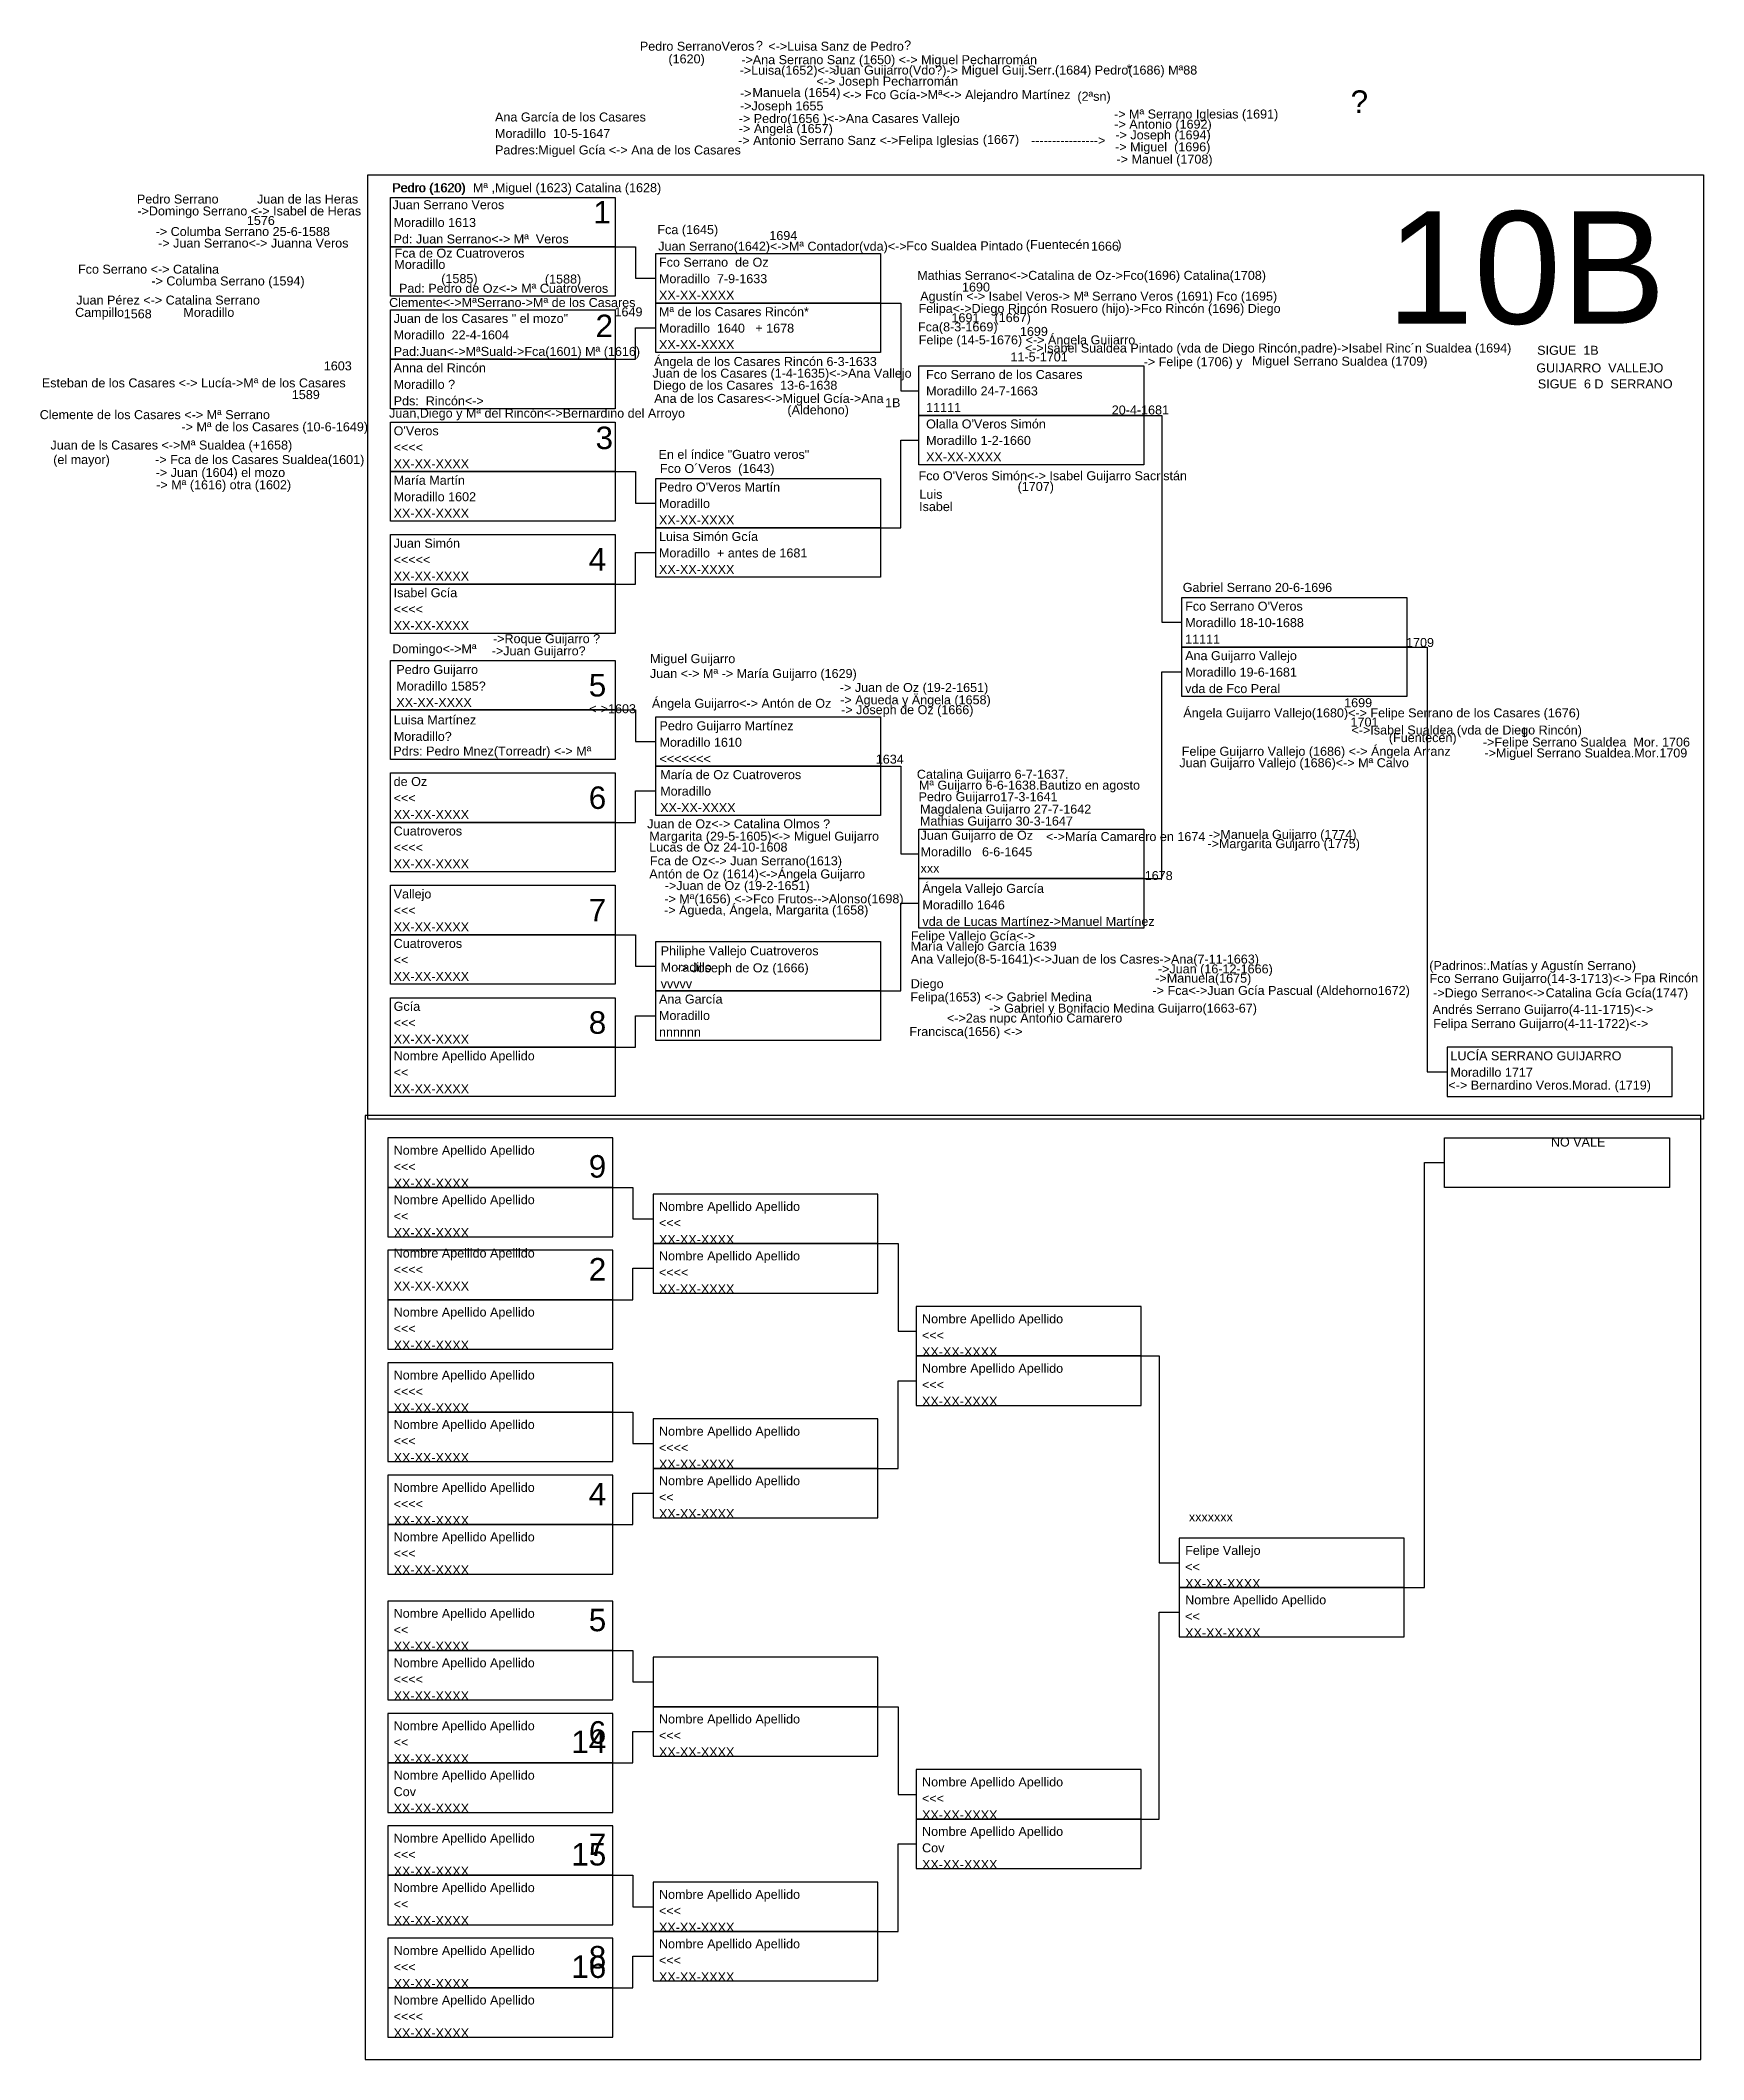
# Model space of a CAD drawing. Header units: millimetres. Extents: x -16844 to 23151, y -8543 to 4892.
# Drawn here: x -4019 to -3649.1, y -999.2 to -550.1 of the extents above; entities that cross this region are included whole.
import ezdxf
from ezdxf.enums import TextEntityAlignment as Align

# ---------------------------------------------------------------- set-up
doc = ezdxf.new("R2010")
doc.units = ezdxf.units.MM
doc.layers.add('Guijarro', color=90, linetype='Continuous')
doc.styles.add('Arial', font='arial.ttf', dxfattribs={"height": 0.01})

msp = doc.modelspace()

# ---------------------------------------------------------------- texts
at = {"style": 'Arial'}
for s, p in [('?', (-3723.72, -566.2)), ('1', (-3892.1, -590.79)), ('2', (-3891.62, -616.08)), ('3', (-3891.62, -640.98)), ('4', (-3893.13, -668.01)), ('5', (-3893.13, -696.01)), ('6', (-3893.13, -721.01)), ('7', (-3893.13, -746.01)), ('8', (-3893.13, -771.01)), ('9', (-3893.13, -803.01)), ('2', (-3893.13, -825.9)), ('4', (-3893.13, -875.9)), ('5', (-3893.13, -903.9)), ('6', (-3893.13, -928.9)), ('14', (-3893.13, -931.01)), ('15', (-3893.13, -956.01)), ('7', (-3893.13, -953.9)), ('8', (-3893.13, -978.9)), ('16', (-3893.13, -981.01))]:
    msp.add_text(s, height=5, dxfattribs=at).set_placement(p, align=Align.RIGHT)
at = {"layer": 'Guijarro', "style": 'Arial'}
msp.add_text('10B', height=25, dxfattribs=at).set_placement((-3657.51, -613.1), align=Align.RIGHT)

# ---------------------------------------------------------------- blocks, each defined once
blk = doc.blocks.new('Hoja superior')
for points in [[(0, 210), (297, 210), (297, 0), (0, 0)], [(5, 205), (55, 205), (55, 194), (5, 194)], [(5, 194), (55, 194), (55, 183), (5, 183)], [(64, 192.5), (114, 192.5), (114, 181.5), (64, 181.5)], [(5, 180), (55, 180), (55, 169), (5, 169)], [(64, 181.5), (114, 181.5), (114, 170.5), (64, 170.5)], [(5, 169), (55, 169), (55, 158), (5, 158)], [(122.5, 167.5), (172.5, 167.5), (172.5, 156.5), (122.5, 156.5)], [(5, 155), (55, 155), (55, 144), (5, 144)], [(122.5, 156.5), (172.5, 156.5), (172.5, 145.5), (122.5, 145.5)], [(5, 144), (55, 144), (55, 133), (5, 133)], [(64, 142.5), (114, 142.5), (114, 131.5), (64, 131.5)], [(64, 131.5), (114, 131.5), (114, 120.5), (64, 120.5)], [(5, 130), (55, 130), (55, 119), (5, 119)], [(5, 119), (55, 119), (55, 108), (5, 108)], [(181, 116), (231, 116), (231, 105), (181, 105)], [(181, 105), (231, 105), (231, 94), (181, 94)], [(5, 102), (55, 102), (55, 91), (5, 91)], [(5, 91), (55, 91), (55, 80), (5, 80)], [(64, 89.5), (114, 89.5), (114, 78.5), (64, 78.5)], [(5, 77), (55, 77), (55, 66), (5, 66)], [(64, 78.5), (114, 78.5), (114, 67.5), (64, 67.5)], [(5, 66), (55, 66), (55, 55), (5, 55)], [(122.5, 64.5), (172.5, 64.5), (172.5, 53.5), (122.5, 53.5)], [(5, 52), (55, 52), (55, 41), (5, 41)], [(122.5, 53.5), (172.5, 53.5), (172.5, 42.5), (122.5, 42.5)], [(5, 41), (55, 41), (55, 30), (5, 30)], [(64, 39.5), (114, 39.5), (114, 28.5), (64, 28.5)], [(5, 27), (55, 27), (55, 16), (5, 16)], [(64, 28.5), (114, 28.5), (114, 17.5), (64, 17.5)], [(5, 16), (55, 16), (55, 5), (5, 5)], [(240, 5), (290, 5), (290, 16), (240, 16)]]:
    blk.add_lwpolyline(points, close=True)
for points in [[(55, 194), (59.5, 194), (59.5, 187), (64, 187)], [(114, 181.5), (118.5, 181.5), (118.5, 162), (122.5, 162)], [(55, 169), (59.5, 169), (59.5, 176), (64, 176)], [(172.5, 156.5), (176.5, 156.5), (176.5, 110.5), (181, 110.5)], [(114, 131.5), (118.5, 131.5), (118.5, 151), (122.5, 151)], [(55, 144), (59.5, 144), (59.5, 137), (64, 137)], [(55, 119), (59.5, 119), (59.5, 126), (64, 126)], [(231, 105), (235.5, 105), (235.5, 10.5), (240, 10.5)], [(172.5, 53.5), (176.5, 53.5), (176.5, 99.5), (181, 99.5)], [(55, 91), (59.5, 91), (59.5, 84), (64, 84)], [(114, 78.5), (118.5, 78.5), (118.5, 59), (122.5, 59)], [(55, 66), (59.5, 66), (59.5, 73), (64, 73)], [(114, 28.5), (118.5, 28.5), (118.5, 48), (122.5, 48)], [(55, 41), (59.5, 41), (59.5, 34), (64, 34)], [(55, 16), (59.5, 16), (59.5, 23), (64, 23)]]:
    blk.add_lwpolyline(points)
blk = doc.blocks.new('Hoja inferior')
for points in [[(0, -210), (297, -210), (297, 0), (0, 0)], [(5, -16), (55, -16), (55, -5), (5, -5)], [(240, -5), (290, -5), (290, -16), (240, -16)], [(5, -27), (55, -27), (55, -16), (5, -16)], [(64, -28.5), (114, -28.5), (114, -17.5), (64, -17.5)], [(5, -41), (55, -41), (55, -30), (5, -30)], [(64, -39.5), (114, -39.5), (114, -28.5), (64, -28.5)], [(5, -52), (55, -52), (55, -41), (5, -41)], [(122.5, -53.5), (172.5, -53.5), (172.5, -42.5), (122.5, -42.5)], [(122.5, -64.5), (172.5, -64.5), (172.5, -53.5), (122.5, -53.5)], [(5, -66), (55, -66), (55, -55), (5, -55)], [(5, -77), (55, -77), (55, -66), (5, -66)], [(64, -78.5), (114, -78.5), (114, -67.5), (64, -67.5)], [(5, -91), (55, -91), (55, -80), (5, -80)], [(64, -89.5), (114, -89.5), (114, -78.5), (64, -78.5)], [(5, -102), (55, -102), (55, -91), (5, -91)], [(181, -105), (231, -105), (231, -94), (181, -94)], [(181, -116), (231, -116), (231, -105), (181, -105)], [(5, -119), (55, -119), (55, -108), (5, -108)], [(5, -130), (55, -130), (55, -119), (5, -119)], [(64, -131.5), (114, -131.5), (114, -120.5), (64, -120.5)], [(5, -144), (55, -144), (55, -133), (5, -133)], [(64, -142.5), (114, -142.5), (114, -131.5), (64, -131.5)], [(5, -155), (55, -155), (55, -144), (5, -144)], [(122.5, -156.5), (172.5, -156.5), (172.5, -145.5), (122.5, -145.5)], [(122.5, -167.5), (172.5, -167.5), (172.5, -156.5), (122.5, -156.5)], [(5, -169), (55, -169), (55, -158), (5, -158)], [(5, -180), (55, -180), (55, -169), (5, -169)], [(64, -181.5), (114, -181.5), (114, -170.5), (64, -170.5)], [(5, -194), (55, -194), (55, -183), (5, -183)], [(64, -192.5), (114, -192.5), (114, -181.5), (64, -181.5)], [(5, -205), (55, -205), (55, -194), (5, -194)]]:
    blk.add_lwpolyline(points, close=True)
for points in [[(231, -105), (235.5, -105), (235.5, -10.5), (240, -10.5)], [(55, -16), (59.5, -16), (59.5, -23), (64, -23)], [(114, -28.5), (118.5, -28.5), (118.5, -48), (122.5, -48)], [(55, -41), (59.5, -41), (59.5, -34), (64, -34)], [(172.5, -53.5), (176.5, -53.5), (176.5, -99.5), (181, -99.5)], [(114, -78.5), (118.5, -78.5), (118.5, -59), (122.5, -59)], [(55, -66), (59.5, -66), (59.5, -73), (64, -73)], [(55, -91), (59.5, -91), (59.5, -84), (64, -84)], [(172.5, -156.5), (176.5, -156.5), (176.5, -110.5), (181, -110.5)], [(55, -119), (59.5, -119), (59.5, -126), (64, -126)], [(114, -131.5), (118.5, -131.5), (118.5, -151), (122.5, -151)], [(55, -144), (59.5, -144), (59.5, -137), (64, -137)], [(114, -181.5), (118.5, -181.5), (118.5, -162), (122.5, -162)], [(55, -169), (59.5, -169), (59.5, -176), (64, -176)], [(55, -194), (59.5, -194), (59.5, -187), (64, -187)]]:
    blk.add_lwpolyline(points)
blk = doc.blocks.new('Casilla')
at = {"style": 'Arial'}
for tag, p in [('NOMBRE', (0.88, 8.08)), ('LUGAR_NACIMIENTO', (0.88, 4.42)), ('FECHA', (0.88, 0.75))]:
    blk.add_attdef(tag, p, '', height=2, dxfattribs=at)
blk = doc.blocks.new('Hermanos')
at = {"style": 'Arial'}
blk.add_attdef('NOMBRE', (0, 0), '', height=2, dxfattribs=at)

# ---------------------------------------------------------------- block references
ref = msp.add_blockref('Hermanos', (-3887.21, -552.38))
ref.add_attrib('NOMBRE', '  Pedro SerranoVeros    <->Luisa Sanz de Pedro', (-3887.21, -552.38), dxfattribs={"color": 2, "height": 2, "style": 'Arial'})
ref = msp.add_blockref('Casilla', (-3860.74, -552.94))
ref.add_attrib('FECHA', '?', (-3859.86, -552.19), dxfattribs={"color": 1, "height": 2, "style": 'Arial'})
ref = msp.add_blockref('Casilla', (-3827.76, -552.86))
ref.add_attrib('FECHA', '?', (-3826.89, -552.11), dxfattribs={"color": 1, "height": 2, "style": 'Arial'})
ref = msp.add_blockref('Casilla', (-3880.18, -555.94))
ref.add_attrib('FECHA', '(1620)', (-3879.3, -555.19), dxfattribs={"color": 2, "height": 2, "style": 'Arial'})
ref = msp.add_blockref('Casilla', (-3864.35, -558.47))
ref.add_attrib('FECHA', '->Luisa(1652)<->', (-3863.47, -557.72), dxfattribs={"height": 2, "style": 'Arial'})
ref = msp.add_blockref('Casilla', (-3863.97, -556.12))
ref.add_attrib('FECHA', '->Ana Serrano Sanz (1650) <-> Miguel Pecharromán', (-3863.1, -555.37), dxfattribs={"color": 1, "height": 2, "style": 'Arial'})
ref = msp.add_blockref('Casilla', (-3843.52, -558.43))
ref.add_attrib('FECHA', 'Juan Guijarro(Vdo?)-> Miguel Guij.Serr.(1684) Pedro(1686) Mª88', (-3842.64, -557.68), dxfattribs={"color": 3, "height": 2, "style": 'Arial'})
ref = msp.add_blockref('Hermanos', (-3777.41, -557.4))
ref.add_attrib('NOMBRE', '*', (-3777.41, -557.4), dxfattribs={"color": 3, "height": 2, "style": 'Arial'})
ref = msp.add_blockref('Casilla', (-3864.26, -563.59))
ref.add_attrib('FECHA', '->', (-3863.38, -562.84), dxfattribs={"height": 2, "style": 'Arial'})
ref = msp.add_blockref('Casilla', (-3861.5, -563.42))
ref.add_attrib('FECHA', 'Manuela (1654)', (-3860.62, -562.67), dxfattribs={"height": 2, "style": 'Arial'})
ref = msp.add_blockref('Hermanos', (-3846.39, -560.15))
ref.add_attrib('NOMBRE', '<-> Joseph Pecharromán', (-3846.39, -560.15), dxfattribs={"color": 0, "height": 2, "style": 'Arial'})
ref = msp.add_blockref('Casilla', (-3841.4, -563.9))
ref.add_attrib('FECHA', '<-> Fco Gcía->Mª<-> Alejandro Martínez', (-3840.53, -563.15), dxfattribs={"height": 2, "style": 'Arial'})
ref = msp.add_blockref('Casilla', (-3864.26, -566.4))
ref.add_attrib('FECHA', '->Joseph 1655', (-3863.39, -565.65), dxfattribs={"height": 2, "style": 'Arial'})
ref = msp.add_blockref('Hermanos', (-3788.36, -563.52))
ref.add_attrib('NOMBRE', '(2ªsn)', (-3788.36, -563.52), dxfattribs={"color": 254, "height": 2, "style": 'Arial'})
ref = msp.add_blockref('Casilla', (-3781.09, -568.21))
ref.add_attrib('FECHA', '-> Mª Serrano Iglesias (1691)', (-3780.21, -567.46), dxfattribs={"height": 2, "style": 'Arial'})
for name, p, values in [('Casilla', (-3918.74, -576.2), {'NOMBRE': 'Ana García de los Casares', 'LUGAR_NACIMIENTO': 'Moradillo  10-5-1647', 'FECHA': 'Padres:Miguel Gcía <-> Ana de los Casares'}), ('Hermanos', (-3779.66, -577.5), {'NOMBRE': '-> Manuel (1708)'}), ('Hermanos', (-3940.64, -583.84), {'NOMBRE': 'Pedro (1620)  Mª ,Miguel (1623) Catalina (1628)'}), ('Hermanos', (-3997.5, -586.37), {'NOMBRE': 'Pedro Serrano           Juan de las Heras'}), ('Hermanos', (-3997.4, -589.02), {'NOMBRE': '->Domingo Serrano <-> Isabel de Heras'}), ('Hermanos', (-3940.65, -587.63), {'NOMBRE': 'Juan Serrano Veros'}), ('Hermanos', (-4014.28, -593.59), {'NOMBRE': '                           -> Columba Serrano 25-6-1588'}), ('Hermanos', (-3973.04, -591.13), {'NOMBRE': '1576'}), ('Hermanos', (-3881.75, -593.17), {'NOMBRE': 'Fca (1645)'}), ('Hermanos', (-3857.64, -594.48), {'NOMBRE': ' 1694       '}), ('Hermanos', (-3940.2, -598.4), {'NOMBRE': 'Fca de Oz Cuatroveros'}), ('Hermanos', (-3881.56, -596.86), {'NOMBRE': 'Juan Serrano(1642)<->Mª Contador(vda)<-> '}), ('Hermanos', (-3799.82, -596.49), {'NOMBRE': '(Fuentecén        )'}), ('Hermanos', (-3787.67, -596.84), {'NOMBRE': '   1666'}), ('Hermanos', (-4010.59, -601.97), {'NOMBRE': 'Fco Serrano <-> Catalina'}), ('Hermanos', (-3942.57, -600.91), {'NOMBRE': '   Moradillo'}), ('Casilla', (-3882.28, -608.5), {'NOMBRE': 'Fco Serrano  de Oz', 'LUGAR_NACIMIENTO': 'Moradillo  7-9-1633', 'FECHA': 'XX-XX-XXXX'}), ('Hermanos', (-4015.24, -604.59), {'NOMBRE': '                           -> Columba Serrano (1594)'}), ('Hermanos', (-3814.02, -605.94), {'NOMBRE': '1690'}), ('Hermanos', (-4011.23, -611.57), {'NOMBRE': 'Campillo                 Moradillo'}), ('Hermanos', (-4016.41, -608.84), {'NOMBRE': '       Juan Pérez <-> Catalina Serrano'}), ('Hermanos', (-4000.42, -611.89), {'NOMBRE': '1568'}), ('Hermanos', (-3942.19, -609.38), {'NOMBRE': ' Clemente<->MªSerrano->Mª de los Casares'}), ('Hermanos', (-3893.62, -611.45), {'NOMBRE': '   1649'}), ('Casilla', (-3882.28, -619.5), {'NOMBRE': 'Mª de los Casares Rincón*', 'LUGAR_NACIMIENTO': 'Moradillo  1640   + 1678    ', 'FECHA': 'XX-XX-XXXX'}), ('Hermanos', (-3816.36, -612.77), {'NOMBRE': '1691'}), ('Hermanos', (-3809.11, -612.74), {'NOMBRE': '   (1667)'}), ('Casilla', (-3941.28, -621), {'NOMBRE': 'Juan de los Casares " el mozo"', 'LUGAR_NACIMIENTO': 'Moradillo  22-4-1604', 'FECHA': 'Pad:Juan<->MªSuald->Fca(1601) Mª (1616)'}), ('Hermanos', (-3823.81, -614.8), {'NOMBRE': 'Fca(8-3-1669)'}), ('Hermanos', (-3801.14, -615.81), {'NOMBRE': '1699'}), ('Hermanos', (-3803.24, -621.49), {'NOMBRE': '11-5-1701'}), ('Hermanos', (-3801.59, -619.5), {'NOMBRE': '  <->Isabel Sualdea Pintado (vda de Diego Rincón,padre)->Isabel Rinc´n Sualdea (1694)'}), ('Casilla', (-3941.28, -632), {'NOMBRE': 'Anna del Rincón', 'LUGAR_NACIMIENTO': 'Moradillo ?', 'FECHA': 'Pds:  Rincón<-> '}), ('Casilla', (-3822.88, -633.47), {'NOMBRE': 'Fco Serrano de los Casares', 'LUGAR_NACIMIENTO': 'Moradillo 24-7-1663', 'FECHA': '11111'}), ('Hermanos', (-3773.62, -622.54), {'NOMBRE': '-> Felipe (1706) y'}), ('Hermanos', (-3741.9, -622.43), {'NOMBRE': '  Serrano Sualdea (1709)'}), ('Hermanos', (-4018.64, -627.26), {'NOMBRE': 'Esteban de los Casares <-> Lucía->Mª de los Casares'}), ('Hermanos', (-3965.37, -629.86), {'NOMBRE': '   1589'}), ('Hermanos', (-4019.1, -634.32), {'NOMBRE': 'Clemente de los Casares <-> Mª Serrano'}), ('Hermanos', (-3852.84, -633.25), {'NOMBRE': '(Aldehono)'}), ('Hermanos', (-3780.72, -633.28), {'NOMBRE': '20-4-1681'}), ('Hermanos', (-3987.59, -637.02), {'NOMBRE': '-> Mª de los Casares (10-6-1649)'}), ('Casilla', (-3941.28, -646), {'NOMBRE': "O'Veros", 'LUGAR_NACIMIENTO': '<<<<', 'FECHA': 'XX-XX-XXXX'}), ('Casilla', (-3822.88, -644.47), {'NOMBRE': "Olalla O'Veros Simón", 'LUGAR_NACIMIENTO': 'Moradillo 1-2-1660', 'FECHA': 'XX-XX-XXXX'}), ('Hermanos', (-4016.1, -644.31), {'NOMBRE': '(el mayor)             -> Fca de los Casares Sualdea(1601)                  '}), ('Hermanos', (-4015.06, -647.18), {'NOMBRE': '                            -> Juan (1604) el mozo                '}), ('Hermanos', (-3881.96, -646.29), {'NOMBRE': ' Fco O´Veros  (1643)'}), ('Hermanos', (-3823.69, -647.91), {'NOMBRE': "Fco O'Veros Simón<-> Isabel Guijarro Sacristán"}), ('Hermanos', (-4015.7, -649.91), {'NOMBRE': '                             -> Mª (1616) otra (1602)                  '}), ('Casilla', (-3941.28, -657), {'NOMBRE': 'María Martín', 'LUGAR_NACIMIENTO': 'Moradillo 1602', 'FECHA': 'XX-XX-XXXX'}), ('Casilla', (-3882.28, -658.5), {'NOMBRE': "Pedro O'Veros Martín", 'LUGAR_NACIMIENTO': 'Moradillo', 'FECHA': 'XX-XX-XXXX'}), ('Hermanos', (-3823.5, -652.04), {'NOMBRE': 'Luis'}), ('Hermanos', (-3808.64, -650.29), {'NOMBRE': '         (1707)'}), ('Hermanos', (-3823.56, -654.77), {'NOMBRE': 'Isabel'}), ('Casilla', (-3882.28, -669.5), {'NOMBRE': 'Luisa Simón Gcía', 'LUGAR_NACIMIENTO': 'Moradillo  + antes de 1681', 'FECHA': 'XX-XX-XXXX'}), ('Casilla', (-3941.28, -671), {'NOMBRE': 'Juan Simón', 'LUGAR_NACIMIENTO': '<<<<<', 'FECHA': 'XX-XX-XXXX'}), ('Casilla', (-3941.28, -682), {'NOMBRE': 'Isabel Gcía', 'LUGAR_NACIMIENTO': '<<<<', 'FECHA': 'XX-XX-XXXX'}), ('Hermanos', (-3765.72, -672.74), {'NOMBRE': ' Gabriel Serrano 20-6-1696'}), ('Casilla', (-3765.28, -685), {'NOMBRE': "Fco Serrano O'Veros", 'LUGAR_NACIMIENTO': 'Moradillo 18-10-1688', 'FECHA': '11111'}), ('Hermanos', (-3883.38, -688.59), {'NOMBRE': 'Miguel Guijarro'}), ('Casilla', (-3765.28, -696), {'NOMBRE': 'Ana Guijarro Vallejo', 'LUGAR_NACIMIENTO': 'Moradillo 19-6-1681', 'FECHA': 'vda de Fco Peral'}), ('Hermanos', (-3715.28, -685), {'NOMBRE': '1709'}), ('Hermanos', (-3882.99, -698.52), {'NOMBRE': 'Ángela Guijarro<-> Antón de Oz'}), ('Hermanos', (-3841.18, -695.01), {'NOMBRE': '-> Juan de Oz (19-2-1651)'}), ('Hermanos', (-3841.1, -697.75), {'NOMBRE': '-> Agueda y Ängela (1658)'}), ('Hermanos', (-3902.36, -699.73), {'NOMBRE': '       <->1603'}), ('Hermanos', (-3840.9, -699.94), {'NOMBRE': '-> Joseph de Oz (1666)'}), ('Hermanos', (-3764.81, -700.65), {'NOMBRE': 'Ángela Guijarro Vallejo(1680)<-> Felipe Serrano de los Casares (1676)'}), ('Hermanos', (-3729.04, -698.39), {'NOMBRE': '1699'}), ('Hermanos', (-3727.62, -702.69), {'NOMBRE': '1701'}), ('Hermanos', (-3727.42, -704.46), {'NOMBRE': '<->Isabel Sualdea (vda de Diego Rincón)'}), ('Hermanos', (-3730.74, -706.15), {'NOMBRE': '               (Fuentecén)   '}), ('Hermanos', (-3698.19, -707.14), {'NOMBRE': '->Felipe Serrano Sualdea  Mor. 1706'}), ('Hermanos', (-3696.27, -704.96), {'NOMBRE': '         l'}), ('Hermanos', (-3847.16, -710.94), {'NOMBRE': '                  1634'}), ('Hermanos', (-3697.86, -709.56), {'NOMBRE': '->Miguel Serrano Sualdea.Mor.1709'}), ('Casilla', (-3941.28, -724), {'NOMBRE': 'de Oz', 'LUGAR_NACIMIENTO': '<<<', 'FECHA': 'XX-XX-XXXX'}), ('Casilla', (-3882.02, -722.47), {'NOMBRE': 'María de Oz Cuatroveros', 'LUGAR_NACIMIENTO': 'Moradillo', 'FECHA': 'XX-XX-XXXX'}), ('Hermanos', (-3824.06, -714.3), {'NOMBRE': 'Catalina Guijarro 6-7-1637.'}), ('Hermanos', (-3823.68, -719.29), {'NOMBRE': 'Pedro Guijarro17-3-1641'}), ('Hermanos', (-3823.61, -716.72), {'NOMBRE': 'Mª Guijarro 6-6-1638.Bautizo en agosto'}), ('Hermanos', (-3823.38, -724.7), {'NOMBRE': 'Mathias Guijarro 30-3-1647'}), ('Hermanos', (-3823.34, -722.05), {'NOMBRE': 'Magdalena Guijarro 27-7-1642'}), ('Casilla', (-3941.28, -735), {'NOMBRE': 'Cuatroveros', 'LUGAR_NACIMIENTO': '<<<<', 'FECHA': 'XX-XX-XXXX'}), ('Hermanos', (-3883.55, -728.08), {'NOMBRE': 'Margarita (29-5-1605)<-> Miguel Guijarro'}), ('Hermanos', (-3795.32, -728.16), {'NOMBRE': '<->María Camarero en 1674'}), ('Hermanos', (-3759.13, -727.67), {'NOMBRE': '->Manuela Guijarro (1774)'}), ('Hermanos', (-3883.41, -733.55), {'NOMBRE': 'Fca de Oz<-> Juan Serrano(1613)'}), ('Hermanos', (-3759.46, -729.73), {'NOMBRE': '->Margarita Guijarro (1775)'}), ('Hermanos', (-3787.36, -736.83), {'NOMBRE': '                  1678'}), ('Casilla', (-3941.28, -749), {'NOMBRE': 'Vallejo', 'LUGAR_NACIMIENTO': '<<<', 'FECHA': 'XX-XX-XXXX'}), ('Hermanos', (-3880.22, -742), {'NOMBRE': '-> Mª(1656) <->Fco Frutos-->Alonso(1698)'}), ('Hermanos', (-3880.12, -739.06), {'NOMBRE': '->Juan de Oz (19-2-1651)'}), ('Casilla', (-3823.7, -747.77), {'NOMBRE': 'Ángela Vallejo García', 'LUGAR_NACIMIENTO': 'Moradillo 1646', 'FECHA': 'vda de Lucas Martínez->Manuel Martínez'}), ('Hermanos', (-3880.27, -744.49), {'NOMBRE': '-> Águeda, Ángela, Margarita (1658)'}), ('Casilla', (-3941.28, -760), {'NOMBRE': 'Cuatroveros', 'LUGAR_NACIMIENTO': '<<', 'FECHA': 'XX-XX-XXXX'}), ('Hermanos', (-3825.39, -750.23), {'NOMBRE': 'Felipe Vallejo Gcía<->'}), ('Casilla', (-3881.9, -761.64), {'NOMBRE': 'Philiphe Vallejo Cuatroveros', 'LUGAR_NACIMIENTO': 'Moradillo', 'FECHA': 'vvvvv'}), ('Hermanos', (-3825.4, -755.41), {'NOMBRE': 'Ana Vallejo(8-5-1641)<->Juan de los Casres->Ana(7-11-1663)'}), ('Hermanos', (-3825.42, -752.53), {'NOMBRE': 'María Vallejo García 1639'}), ('Hermanos', (-3877.54, -757.35), {'NOMBRE': '-> Joseph de Oz (1666)'}), ('Hermanos', (-3825.41, -760.88), {'NOMBRE': 'Diego'}), ('Hermanos', (-3771.05, -759.65), {'NOMBRE': '->Manuela(1675)'}), ('Hermanos', (-3770.46, -757.59), {'NOMBRE': '->Juan (16-12-1666)'}), ('Hermanos', (-3710.11, -756.85), {'NOMBRE': '(Padrinos:.Matías y Agustín Serrano)'}), ('Hermanos', (-3675.49, -759.58), {'NOMBRE': '              Fpa Rincón'}), ('Casilla', (-3882.28, -772.38), {'NOMBRE': 'Ana García', 'LUGAR_NACIMIENTO': 'Moradillo                                    ', 'FECHA': 'nnnnnn'}), ('Hermanos', (-3825.51, -763.84), {'NOMBRE': 'Felipa(1653) <-> Gabriel Medina '}), ('Hermanos', (-3771.66, -762.38), {'NOMBRE': '-> Fca<->Juan Gcía Pascual (Aldehorno1672)'}), ('Hermanos', (-3709.26, -762.93), {'NOMBRE': '->Diego Serrano<->'}), ('Hermanos', (-3684.24, -762.9), {'NOMBRE': 'Catalina Gcía Gcía(1747)'}), ('Casilla', (-3941.28, -774), {'NOMBRE': 'Gcía', 'LUGAR_NACIMIENTO': '<<<', 'FECHA': 'XX-XX-XXXX'}), ('Hermanos', (-3817.37, -768.52), {'NOMBRE': '<->2as nupc Antonio Camarero'}), ('Hermanos', (-3836.7, -766.32), {'NOMBRE': '                                     -> Gabriel y Bonifacio Medina Guijarro(1663-67)'}), ('Hermanos', (-3825.72, -771.52), {'NOMBRE': 'Francisca(1656) <-> '}), ('Casilla', (-3941.28, -785), {'NOMBRE': 'Nombre Apellido Apellido', 'LUGAR_NACIMIENTO': '<<', 'FECHA': 'XX-XX-XXXX'}), ('Casilla', (-3941.28, -806), {'NOMBRE': 'Nombre Apellido Apellido', 'LUGAR_NACIMIENTO': '<<<', 'FECHA': 'XX-XX-XXXX'}), ('Casilla', (-3941.28, -817), {'NOMBRE': 'Nombre Apellido Apellido', 'LUGAR_NACIMIENTO': '<<', 'FECHA': 'XX-XX-XXXX'}), ('Casilla', (-3882.28, -818.5), {'NOMBRE': 'Nombre Apellido Apellido', 'LUGAR_NACIMIENTO': '<<<', 'FECHA': 'XX-XX-XXXX'}), ('Casilla', (-3941.28, -828.88), {'NOMBRE': 'Nombre Apellido Apellido', 'LUGAR_NACIMIENTO': '<<<<', 'FECHA': 'XX-XX-XXXX'}), ('Casilla', (-3882.28, -829.5), {'NOMBRE': 'Nombre Apellido Apellido', 'LUGAR_NACIMIENTO': '<<<<', 'FECHA': 'XX-XX-XXXX'}), ('Casilla', (-3941.28, -842), {'NOMBRE': 'Nombre Apellido Apellido', 'LUGAR_NACIMIENTO': '<<<', 'FECHA': 'XX-XX-XXXX'}), ('Casilla', (-3823.78, -843.5), {'NOMBRE': 'Nombre Apellido Apellido', 'LUGAR_NACIMIENTO': '<<<', 'FECHA': 'XX-XX-XXXX'}), ('Casilla', (-3941.28, -856), {'NOMBRE': 'Nombre Apellido Apellido', 'LUGAR_NACIMIENTO': '<<<<', 'FECHA': 'XX-XX-XXXX'}), ('Casilla', (-3823.78, -854.5), {'NOMBRE': 'Nombre Apellido Apellido', 'LUGAR_NACIMIENTO': '<<<', 'FECHA': 'XX-XX-XXXX'}), ('Casilla', (-3941.28, -867), {'NOMBRE': 'Nombre Apellido Apellido', 'LUGAR_NACIMIENTO': '<<<', 'FECHA': 'XX-XX-XXXX'}), ('Casilla', (-3882.28, -868.5), {'NOMBRE': 'Nombre Apellido Apellido', 'LUGAR_NACIMIENTO': '<<<<', 'FECHA': 'XX-XX-XXXX'}), ('Casilla', (-3941.28, -881), {'NOMBRE': 'Nombre Apellido Apellido', 'LUGAR_NACIMIENTO': '<<<<', 'FECHA': 'XX-XX-XXXX'}), ('Casilla', (-3882.28, -879.5), {'NOMBRE': 'Nombre Apellido Apellido', 'LUGAR_NACIMIENTO': '<<', 'FECHA': 'XX-XX-XXXX'}), ('Hermanos', (-3763.57, -879.48), {'NOMBRE': 'xxxxxxx'}), ('Casilla', (-3941.28, -892), {'NOMBRE': 'Nombre Apellido Apellido', 'LUGAR_NACIMIENTO': '<<<', 'FECHA': 'XX-XX-XXXX'}), ('Casilla', (-3765.28, -895), {'NOMBRE': 'Felipe Vallejo', 'LUGAR_NACIMIENTO': '<<', 'FECHA': 'XX-XX-XXXX'}), ('Casilla', (-3765.28, -906), {'NOMBRE': 'Nombre Apellido Apellido', 'LUGAR_NACIMIENTO': '<<', 'FECHA': 'XX-XX-XXXX'}), ('Casilla', (-3941.28, -909), {'NOMBRE': 'Nombre Apellido Apellido', 'LUGAR_NACIMIENTO': '<<', 'FECHA': 'XX-XX-XXXX'}), ('Casilla', (-3941.28, -920), {'NOMBRE': 'Nombre Apellido Apellido', 'LUGAR_NACIMIENTO': '<<<<', 'FECHA': 'XX-XX-XXXX'}), ('Casilla', (-3941.28, -934), {'NOMBRE': 'Nombre Apellido Apellido', 'LUGAR_NACIMIENTO': '<<', 'FECHA': 'XX-XX-XXXX'}), ('Casilla', (-3882.28, -932.5), {'NOMBRE': 'Nombre Apellido Apellido', 'LUGAR_NACIMIENTO': '<<<', 'FECHA': 'XX-XX-XXXX'}), ('Casilla', (-3941.28, -945), {'NOMBRE': 'Nombre Apellido Apellido', 'LUGAR_NACIMIENTO': 'Cov', 'FECHA': 'XX-XX-XXXX'}), ('Casilla', (-3823.78, -946.5), {'NOMBRE': 'Nombre Apellido Apellido', 'LUGAR_NACIMIENTO': '<<<', 'FECHA': 'XX-XX-XXXX'}), ('Casilla', (-3823.78, -957.5), {'NOMBRE': 'Nombre Apellido Apellido', 'LUGAR_NACIMIENTO': 'Cov', 'FECHA': 'XX-XX-XXXX'}), ('Casilla', (-3941.28, -959), {'NOMBRE': 'Nombre Apellido Apellido', 'LUGAR_NACIMIENTO': '<<<', 'FECHA': 'XX-XX-XXXX'}), ('Casilla', (-3941.28, -970), {'NOMBRE': 'Nombre Apellido Apellido', 'LUGAR_NACIMIENTO': '<<', 'FECHA': 'XX-XX-XXXX'}), ('Casilla', (-3882.28, -971.5), {'NOMBRE': 'Nombre Apellido Apellido', 'LUGAR_NACIMIENTO': '<<<', 'FECHA': 'XX-XX-XXXX'}), ('Casilla', (-3941.28, -984), {'NOMBRE': 'Nombre Apellido Apellido', 'LUGAR_NACIMIENTO': '<<<', 'FECHA': 'XX-XX-XXXX'}), ('Casilla', (-3882.28, -982.5), {'NOMBRE': 'Nombre Apellido Apellido', 'LUGAR_NACIMIENTO': '<<<', 'FECHA': 'XX-XX-XXXX'}), ('Casilla', (-3941.28, -995), {'NOMBRE': 'Nombre Apellido Apellido', 'LUGAR_NACIMIENTO': '<<<<', 'FECHA': 'XX-XX-XXXX'})]:
    msp.add_blockref(name, p).add_auto_attribs(values)
ref = msp.add_blockref('Casilla', (-3864.54, -569.21))
ref.add_attrib('FECHA', '-> Pedro(1656 )<->Ana Casares Vallejo', (-3863.67, -568.46), dxfattribs={"height": 2, "style": 'Arial'})
ref = msp.add_blockref('Casilla', (-3864.52, -571.45))
ref.add_attrib('FECHA', '-> Ángela (1657)', (-3863.64, -570.7), dxfattribs={"height": 2, "style": 'Arial'})
ref = msp.add_blockref('Casilla', (-3781.03, -570.47))
ref.add_attrib('FECHA', '-> Antonio (1692)', (-3780.16, -569.72), dxfattribs={"height": 2, "style": 'Arial'})
ref = msp.add_blockref('Casilla', (-3780.8, -572.85))
ref.add_attrib('FECHA', '-> Joseph (1694)', (-3779.92, -572.1), dxfattribs={"height": 2, "style": 'Arial'})
ref = msp.add_blockref('Casilla', (-3864.67, -574.07))
ref.add_attrib('FECHA', '-> Antonio Serrano Sanz <->Felipa Iglesias               ---------------->', (-3863.8, -573.32), dxfattribs={"height": 2, "style": 'Arial'})
ref = msp.add_blockref('Hermanos', (-3809.39, -573.12))
ref.add_attrib('NOMBRE', '(1667)', (-3809.39, -573.12), dxfattribs={"color": 254, "height": 2, "style": 'Arial'})
ref = msp.add_blockref('Casilla', (-3780.86, -575.51))
ref.add_attrib('FECHA', '-> Miguel  (1696)', (-3779.98, -574.76), dxfattribs={"height": 2, "style": 'Arial'})
ref = msp.add_blockref('Hermanos', (-3940.77, -583.86))
ref.add_attrib('NOMBRE', 'Pedro (1620)  ', (-3940.77, -583.86), dxfattribs={"color": 2, "height": 2, "style": 'Arial'})
ref = msp.add_blockref('Casilla', (-3941.28, -596))
ref.add_attrib('LUGAR_NACIMIENTO', 'Moradillo 1613', (-3940.41, -591.58), dxfattribs={"height": 2, "style": 'Arial'})
ref.add_attrib('FECHA', 'Pd: Juan Serrano<-> Mª  Veros', (-3940.41, -595.25), dxfattribs={"height": 2, "style": 'Arial'})
ref = msp.add_blockref('Hermanos', (-4013.73, -596.16))
ref.add_attrib('NOMBRE', '                           -> Juan Serrano<-> Juanna Veros', (-4013.73, -596.16), dxfattribs={"color": 2, "height": 2, "style": 'Arial'})
ref = msp.add_blockref('Hermanos', (-3826.41, -596.77))
ref.add_attrib('NOMBRE', 'Fco Sualdea Pintado', (-3826.41, -596.77), dxfattribs={"color": 41, "height": 2, "style": 'Arial'})
ref = msp.add_blockref('Casilla', (-3824.86, -604.09))
ref.add_attrib('FECHA', 'Mathias Serrano<->Catalina de Oz->Fco(1696) Catalina(1708)', (-3823.99, -603.34), dxfattribs={"height": 2, "style": 'Arial'})
ref = msp.add_blockref('Casilla', (-3940.09, -606.97))
ref.add_attrib('FECHA', 'Pad: Pedro de Oz<-> Mª Cuatroveros', (-3939.22, -606.22), dxfattribs={"height": 2, "style": 'Arial'})
ref = msp.add_blockref('Casilla', (-3934.58, -604.82))
ref.add_attrib('FECHA', '     (1585)', (-3933.7, -604.07), dxfattribs={"height": 2, "style": 'Arial'})
ref = msp.add_blockref('Casilla', (-3911.53, -604.91))
ref.add_attrib('FECHA', '     (1588)', (-3910.65, -604.16), dxfattribs={"height": 2, "style": 'Arial'})
ref = msp.add_blockref('Casilla', (-3824.18, -608.72))
ref.add_attrib('FECHA', 'Agustín <-> Isabel Veros-> Mª Serrano Veros (1691) Fco (1695)', (-3823.31, -607.97), dxfattribs={"height": 2, "style": 'Arial'})
ref = msp.add_blockref('Casilla', (-3824.56, -611.45))
ref.add_attrib('FECHA', 'Felipa<->Diego Rincón Rosuero (hijo)->Fco Rincón (1696) Diego', (-3823.69, -610.7), dxfattribs={"height": 2, "style": 'Arial'})
ref = msp.add_blockref('Casilla', (-3824.51, -618.44))
ref.add_attrib('FECHA', 'Felipe (14-5-1676) <-> Ángela Guijarro', (-3823.63, -617.69), dxfattribs={"height": 2, "style": 'Arial'})
ref = msp.add_blockref('Hermanos', (-3686.12, -620.01))
ref.add_attrib('NOMBRE', 'SIGUE  1B', (-3686.12, -620.01), dxfattribs={"color": 3, "height": 2, "style": 'Arial'})
ref = msp.add_blockref('Casilla', (-3956.8, -624.22))
ref.add_attrib('FECHA', '1603', (-3955.93, -623.47), dxfattribs={"color": 2, "height": 2, "style": 'Arial'})
ref = msp.add_blockref('Casilla', (-3884.49, -625.86))
ref.add_attrib('FECHA', ' Juan de los Casares (1-4-1635)<->Ana Vallejo', (-3883.62, -625.11), dxfattribs={"height": 2, "style": 'Arial'})
ref = msp.add_blockref('Casilla', (-3883.39, -623.25))
ref.add_attrib('FECHA', 'Ángela de los Casares Rincón 6-3-1633', (-3882.51, -622.5), dxfattribs={"height": 2, "style": 'Arial'})
ref = msp.add_blockref('Hermanos', (-3751.08, -622.37))
ref.add_attrib('NOMBRE', '  Miguel', (-3751.08, -622.37), dxfattribs={"color": 6, "height": 2, "style": 'Arial'})
ref = msp.add_blockref('Hermanos', (-3686.32, -623.93))
ref.add_attrib('NOMBRE', 'GUIJARRO  VALLEJO', (-3686.32, -623.93), dxfattribs={"color": 3, "height": 2, "style": 'Arial'})
ref = msp.add_blockref('Casilla', (-3884.39, -628.53))
ref.add_attrib('FECHA', ' Diego de los Casares  13-6-1638', (-3883.51, -627.78), dxfattribs={"height": 2, "style": 'Arial'})
ref = msp.add_blockref('Casilla', (-3883.33, -631.46))
ref.add_attrib('FECHA', 'Ana de los Casares<->Miguel Gcía->Ana ', (-3882.46, -630.71), dxfattribs={"height": 2, "style": 'Arial'})
ref = msp.add_blockref('Hermanos', (-3685.97, -627.48))
ref.add_attrib('NOMBRE', 'SIGUE  6 D  SERRANO', (-3685.97, -627.48), dxfattribs={"color": 6, "height": 2, "style": 'Arial'})
ref = msp.add_blockref('Casilla', (-3942.3, -634.74))
ref.add_attrib('FECHA', 'Juan,Diego y Mª del Rincón<->Bernardino del Arroyo', (-3941.42, -633.99), dxfattribs={"height": 2, "style": 'Arial'})
ref = msp.add_blockref('Hermanos', (-3831.13, -631.67))
ref.add_attrib('NOMBRE', '1B', (-3831.13, -631.67), dxfattribs={"color": 3, "height": 2, "style": 'Arial'})
ref = msp.add_blockref('Casilla', (-4022.25, -649.17))
ref.add_attrib('NOMBRE', '      Juan de ls Casares <->Mª Sualdea (+1658) ', (-4021.37, -641.08), dxfattribs={"height": 2, "style": 'Arial'})
ref = msp.add_blockref('Casilla', (-3882.38, -643.91))
ref.add_attrib('FECHA', 'En el índice "Guatro veros"', (-3881.5, -643.16), dxfattribs={"height": 2, "style": 'Arial'})
ref = msp.add_blockref('Hermanos', (-3918.32, -684.15))
ref.add_attrib('NOMBRE', '->Roque Guijarro ?', (-3918.32, -684.15), dxfattribs={"color": 111, "height": 2, "style": 'Arial'})
ref = msp.add_blockref('Hermanos', (-3940.7, -686.39))
ref.add_attrib('NOMBRE', 'Domingo<->Mª', (-3940.7, -686.39), dxfattribs={"color": 1, "height": 2, "style": 'Arial'})
ref = msp.add_blockref('Casilla', (-3919.47, -687.6))
ref.add_attrib('FECHA', '->Juan Guijarro?', (-3918.6, -686.85), dxfattribs={"color": 111, "height": 2, "style": 'Arial'})
ref = msp.add_blockref('Casilla', (-3940.68, -699.09))
ref.add_attrib('NOMBRE', 'Pedro Guijarro', (-3939.8, -691.01), dxfattribs={"color": 3, "height": 2, "style": 'Arial'})
ref.add_attrib('LUGAR_NACIMIENTO', 'Moradillo 1585?', (-3939.8, -694.68), dxfattribs={"height": 2, "style": 'Arial'})
ref.add_attrib('FECHA', 'XX-XX-XXXX', (-3939.8, -698.34), dxfattribs={"height": 2, "style": 'Arial'})
ref = msp.add_blockref('Hermanos', (-3883.41, -691.89))
ref.add_attrib('NOMBRE', 'Juan <-> Mª -> María Guijarro (1629)', (-3883.41, -691.89), dxfattribs={"color": 0, "height": 2, "style": 'Arial'})
ref = msp.add_blockref('Casilla', (-3941.25, -710.29))
ref.add_attrib('NOMBRE', 'Luisa Martínez', (-3940.37, -702.21), dxfattribs={"height": 2, "style": 'Arial'})
ref.add_attrib('LUGAR_NACIMIENTO', 'Moradillo?', (-3940.37, -705.88), dxfattribs={"height": 2, "style": 'Arial'})
ref = msp.add_blockref('Casilla', (-3882.16, -711.61))
ref.add_attrib('NOMBRE', 'Pedro Guijarro Martínez', (-3881.29, -703.52), dxfattribs={"color": 3, "height": 2, "style": 'Arial'})
ref.add_attrib('LUGAR_NACIMIENTO', 'Moradillo 1610', (-3881.29, -707.19), dxfattribs={"height": 2, "style": 'Arial'})
ref.add_attrib('FECHA', '<<<<<<<', (-3881.29, -710.86), dxfattribs={"height": 2, "style": 'Arial'})
ref = msp.add_blockref('Casilla', (-3941.36, -709.88))
ref.add_attrib('FECHA', 'Pdrs: Pedro Mnez(Torreadr) <-> Mª', (-3940.48, -709.13), dxfattribs={"height": 2, "style": 'Arial'})
ref = msp.add_blockref('Casilla', (-3766.03, -709.94))
ref.add_attrib('FECHA', 'Felipe Guijarro Vallejo (1686) <-> Ángela Arranz', (-3765.15, -709.19), dxfattribs={"color": 3, "height": 2, "style": 'Arial'})
ref = msp.add_blockref('Casilla', (-3766.57, -712.49))
ref.add_attrib('FECHA', 'Juan Guijarro Vallejo (1686)<-> Mª Calvo', (-3765.69, -711.74), dxfattribs={"height": 2, "style": 'Arial'})
ref = msp.add_blockref('Casilla', (-3884.91, -726.07))
ref.add_attrib('FECHA', 'Juan de Oz<-> Catalina Olmos ?', (-3884.03, -725.32), dxfattribs={"color": 2, "height": 2, "style": 'Arial'})
ref = msp.add_blockref('Casilla', (-3824.1, -735.96))
ref.add_attrib('NOMBRE', 'Juan Guijarro de Oz          ', (-3823.23, -727.87), dxfattribs={"color": 3, "height": 2, "style": 'Arial'})
ref.add_attrib('LUGAR_NACIMIENTO', 'Moradillo   6-6-1645', (-3823.23, -731.54), dxfattribs={"height": 2, "style": 'Arial'})
ref.add_attrib('FECHA', 'xxx', (-3823.23, -735.21), dxfattribs={"height": 2, "style": 'Arial'})
ref = msp.add_blockref('Hermanos', (-3883.58, -730.5))
ref.add_attrib('NOMBRE', 'Lucas de Oz 24-10-1608', (-3883.58, -730.5), dxfattribs={"color": 0, "height": 2, "style": 'Arial'})
ref = msp.add_blockref('Hermanos', (-3883.56, -736.48))
ref.add_attrib('NOMBRE', 'Antón de Oz (1614)<->Ángela Guijarro', (-3883.56, -736.48), dxfattribs={"color": 3, "height": 2, "style": 'Arial'})
ref = msp.add_blockref('Casilla', (-3710.92, -760.47))
ref.add_attrib('FECHA', 'Fco Serrano Guijarro(14-3-1713)<->', (-3710.04, -759.72), dxfattribs={"height": 2, "style": 'Arial'})
ref = msp.add_blockref('Casilla', (-3710.24, -767.35))
ref.add_attrib('FECHA', 'Andrés Serrano Guijarro(4-11-1715)<->', (-3709.37, -766.6), dxfattribs={"height": 2, "style": 'Arial'})
ref = msp.add_blockref('Casilla', (-3710.13, -770.5))
ref.add_attrib('FECHA', 'Felipa Serrano Guijarro(4-11-1722)<->', (-3709.25, -769.75), dxfattribs={"height": 2, "style": 'Arial'})
ref = msp.add_blockref('Casilla', (-3706.28, -785))
ref.add_attrib('NOMBRE', 'LUCÍA SERRANO GUIJARRO', (-3705.41, -776.92), dxfattribs={"color": 3, "height": 2, "style": 'Arial'})
ref.add_attrib('LUGAR_NACIMIENTO', 'Moradillo 1717', (-3705.41, -780.58), dxfattribs={"height": 2, "style": 'Arial'})
ref = msp.add_blockref('Casilla', (-3736.23, -784.19))
ref.add_attrib('FECHA', '                                      <-> Bernardino Veros.Morad. (1719)', (-3735.35, -783.44), dxfattribs={"height": 2, "style": 'Arial'})
ref = msp.add_blockref('Casilla', (-3683.95, -796.85))
ref.add_attrib('FECHA', 'NO VALE', (-3683.07, -796.1), dxfattribs={"height": 2, "style": 'Arial'})
at = {"layer": 'Guijarro'}
for name, p in [('Hoja superior', (-3946.11, -790)), ('Hoja inferior', (-3946.7, -789.18))]:
    msp.add_blockref(name, p, dxfattribs=at)

msp.set_redraw_order([(e.dxf.handle, doc.entitydb.next_handle()) for e in msp.query("TEXT MTEXT ATTDEF DIMENSION ARC_DIMENSION")])  # texts and dimensions are drawn at this point

doc.saveas('drawing.dxf')
